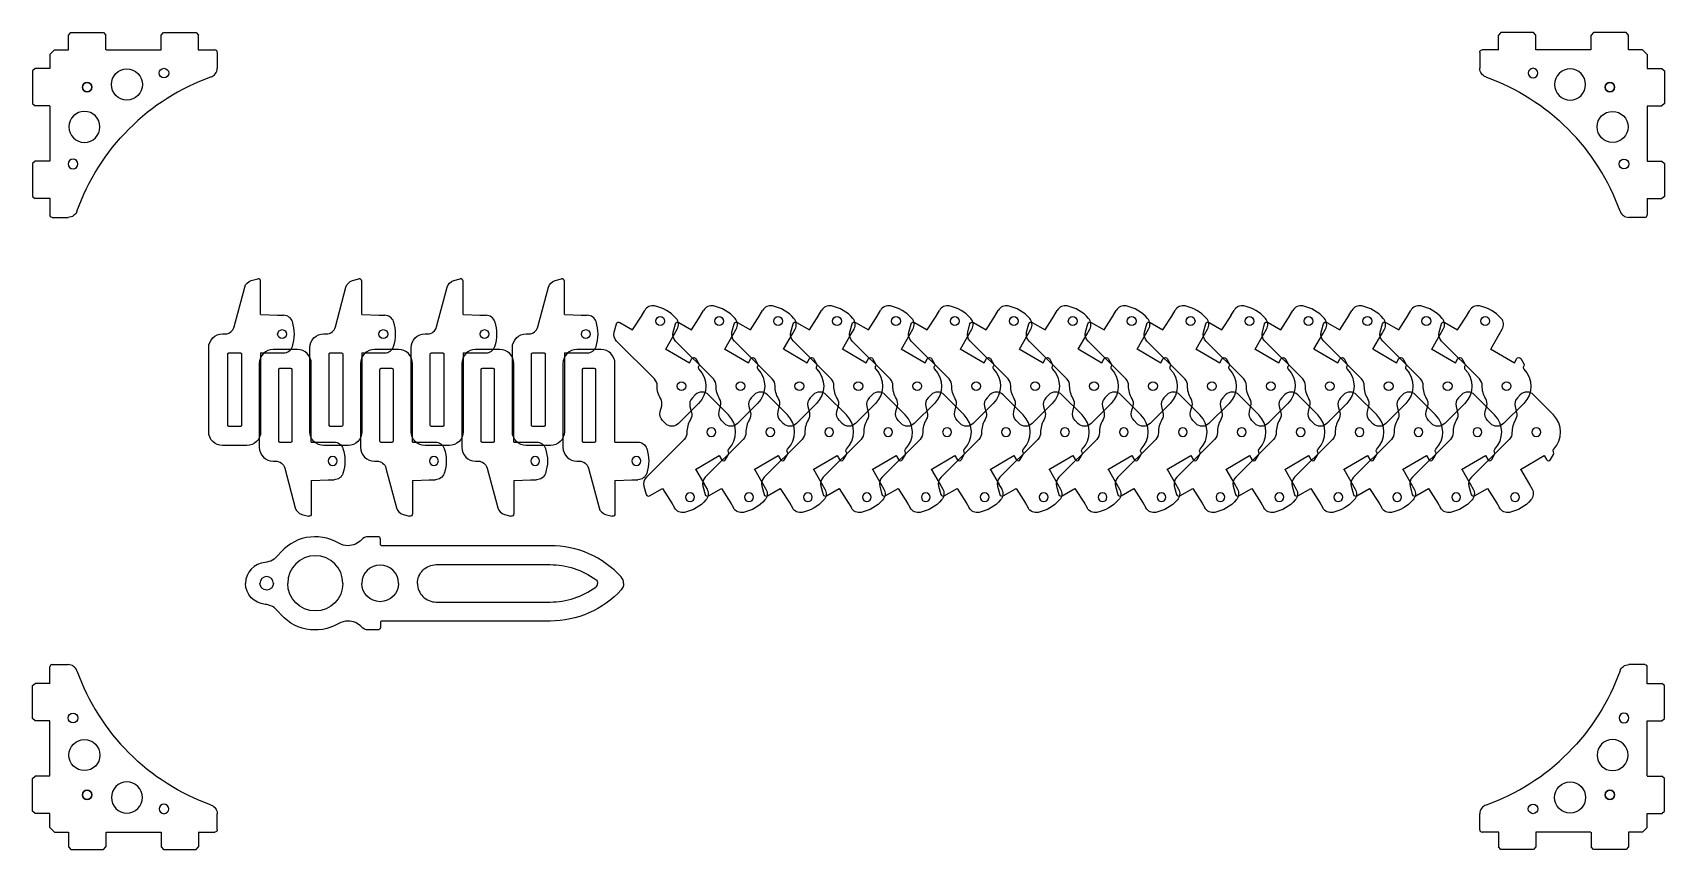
# Model space of a CAD drawing. Header units: inches. Extents: x -309 to 118, y -31 to 166.
# Drawn here: x -153.93 to -131.92, y 154.54 to 165.55 of the extents above; entities that cross this region are included whole.
import ezdxf

# ---------------------------------------------------------------- set-up
doc = ezdxf.new("R2010")
doc.units = ezdxf.units.IN
doc.header["$MEASUREMENT"] = 0
doc.layers.add('CUT', color=1, linetype='Continuous')

# ---------------------------------------------------------------- blocks, each defined once
blk = doc.blocks.new('Bracket_V2')
at = {"layer": 'CUT'}
for p, q in [((-0.2, 0.65), (-0.168, 0.682)), ((-0.168, 0.682), (0.275, 0.682)), ((0.275, 0.682), (0.306, 0.65)), ((1.05, 0.65), (1.082, 0.682)), ((1.082, 0.682), (1.525, 0.682)), ((1.525, 0.682), (1.556, 0.65)), ((-0.387, 0.451), (-0.419, 0.419)), ((-0.387, 0.451), (-0.2, 0.451)), ((-0.2, 0.451), (-0.2, 0.65)), ((0.306, 0.451), (0.306, 0.65)), ((0.311, 0.451), (1.05, 0.451)), ((1.05, 0.451), (1.05, 0.65)), ((1.551, 0.451), (1.777, 0.451)), ((1.556, 0.451), (1.556, 0.65)), ((1.808, 0.419), (1.808, 0.202))]:
    blk.add_line(p, q, dxfattribs=at)
for centre, radius in [((0.053, -0.053), 0.0645), ((0.589, -0.017), 0.209), ((1.089, 0.137), 0.0645)]:
    blk.add_circle(centre, radius, dxfattribs=at)
for centre, radius, start, end in [((1.777, 0.419), 0.0312, 0, 90), ((2.735, -2.735), 2.995, 109.7047, 135), ((1.683, 0.202), 0.125, 289.7047, 360)]:
    blk.add_arc(centre, radius, start, end, dxfattribs=at)
blk = doc.blocks.new('Bracket_V2_both')
at = {"xscale": -1}
blk.add_blockref('Bracket_V2', (-0.447, -0.447), dxfattribs=at)
at = {"rotation": 270}
blk.add_blockref('Bracket_V2', (-0.447, -0.447), dxfattribs=at)
blk = doc.blocks.new('Latch_Mid')
at = {"layer": 'CUT', "ltscale": 0.007812}
for p, q in [((0.253, 0.919), (0.253, 1.369)), ((0.253, 0.919), (0.49, 0.909)), ((0.48, 0.909), (0.562, 0.909)), ((0.253, 0.403), (0.49, 0.403)), ((0.48, 0.403), (0.562, 0.403))]:
    blk.add_line(p, q, dxfattribs=at)
blk.add_lwpolyline([(0.253, 0.403), (0.253, -0.659, -0.414214), (0.066, -0.847), (-0.261, -0.847, -0.414214), (-0.448, -0.659), (-0.448, 0.472, -0.414214), (-0.261, 0.659), (-0.226, 0.659, 0.339454), (-0.105, 0.752), (0.038, 1.288, -0.267949), (0.127, 1.376), (0.214, 1.4)], format="xyb", dxfattribs=at)
at = {"layer": 'CUT'}
blk.add_lwpolyline([(-0.19, -0.573), (-0.19, 0.386, -0.414214), (-0.174, 0.401), (-0.021, 0.401, -0.414214), (-0.005, 0.386), (-0.005, -0.573, -0.414214), (-0.021, -0.589), (-0.174, -0.589, -0.414214)], format="xyb", close=True, dxfattribs=at)
at = {"layer": 'CUT', "ltscale": 0.003906}
blk.add_circle((0.542, 0.656), 0.0595, dxfattribs=at)
at = {"layer": 'CUT', "ltscale": 0.007812}
for centre, radius, start, end in [((0.222, 1.369), 0.0312, 0, 105), ((0.562, 0.784), 0.125, 18.3655, 90), ((0.177, 0.656), 0.531, 341.6345, 18.3655), ((0.562, 0.528), 0.125, 270, 341.6345)]:
    blk.add_arc(centre, radius, start, end, dxfattribs=at)
blk = doc.blocks.new('HingeTop')
at = {"layer": 'CUT', "ltscale": 0.007812}
for p, q in [((-0.242, 0.263), (-0.005, 0.253)), ((-0.015, 0.253), (0.067, 0.253)), ((-0.242, -0.253), (-0.005, -0.253)), ((-0.015, -0.253), (0.067, -0.253))]:
    blk.add_line(p, q, dxfattribs=at)
at = {"layer": 'CUT'}
blk.add_lwpolyline([(-0.242, -0.25), (-0.242, -0.622), (-0.179, -0.622, -0.57735), (-0.152, -0.669), (-0.191, -0.737, -0.267949), (-0.218, -0.753), (-0.224, -0.753, 0.336424), (-0.254, -0.776, -0.411031), (-0.655, -1.004), (-1.025, -0.905, -0.414214), (-1.114, -0.752), (-1.099, -0.698, -0.267949), (-1.011, -0.61), (-0.934, -0.589, 0.203798), (-0.857, -0.529, -0.141217), (-0.729, -0.4, 0.203798), (-0.668, -0.323), (-0.481, 0.375, -0.267949), (-0.393, 0.464), (-0.281, 0.493, -0.493145), (-0.242, 0.463), (-0.242, 0.263)], format="xyb", dxfattribs=at)
at = {"layer": 'CUT', "ltscale": 0.003906}
for centre in [(0.047, 0), (-0.57, -0.688)]:
    blk.add_circle(centre, 0.0595, dxfattribs=at)
at = {"layer": 'CUT', "ltscale": 0.007812}
for centre, radius, start, end in [((0.067, 0.128), 0.125, 18.3655, 90), ((-0.318, 0), 0.531, 341.6345, 18.3655), ((0.067, -0.128), 0.125, 270, 341.6345)]:
    blk.add_arc(centre, radius, start, end, dxfattribs=at)
blk = doc.blocks.new('Key')
at = {"layer": 'CUT'}
for points in [[(4.159, 0, 0.19175), (4.127, 0.086, 0.209924), (3.167, 0.508), (0.894, 0.508, -0.414214), (0.878, 0.524), (0.878, 0.597, 0.414214), (0.847, 0.628), (0.717, 0.628, 0.208712), (0.623, 0.587, -0.208712), (0.442, 0.508, -0.133256), (0.317, 0.542, 0.379381), (-0.5, 0.38, -0.214403), (-0.678, 0.283, 0.392211), (-0.941, 0)], [(1.378, 0, -0.414214), (1.63, 0.252), (3.167, 0.252, -0.158177), (3.782, 0.052, -0.248072), (3.807, 0, -0.248072)]]:
    blk.add_lwpolyline(points, format="xyb", dxfattribs=at)
for centre, radius in [((0, 0), 0.372), ((0.875, 0), 0.247), ((-0.656, 0), 0.0907)]:
    blk.add_arc(centre, radius, 0, 180, dxfattribs=at)
blk = doc.blocks.new('Key_Full')
blk.add_blockref('Key', (0, 0))
at = {"xscale": -1, "rotation": 180}
blk.add_blockref('Key', (0, 0), dxfattribs=at)

msp = doc.modelspace()

# ---------------------------------------------------------------- block references
for p, rotation in [((-153.69601, 165.31488), 90), ((-132.15601, 154.77488), 270)]:
    msp.add_blockref('Bracket_V2_both', p, dxfattribs=dict(rotation=rotation))
at = {"xscale": -1}
for p, rotation in [((-132.15601, 165.31488), 270), ((-153.69601, 154.77488), 90)]:
    msp.add_blockref('Bracket_V2_both', p, dxfattribs=dict(at, rotation=rotation))
at = {"layer": 'CUT'}
for name, p in [('Latch_Mid', (-151.10837, 160.83045)), ('Latch_Mid', (-149.74289, 160.83045)), ('Latch_Mid', (-148.3774, 160.83045)), ('Latch_Mid', (-147.01191, 160.83045)), ('Key_Full', (-150.11804, 158.12579))]:
    msp.add_blockref(name, p, dxfattribs=at)
at = {"layer": 'CUT', "rotation": 59.99999999999994}
for p in [(-145.48908, 161.62115), (-144.69418, 161.62115), (-143.89929, 161.62115), (-143.1044, 161.62115), (-142.3095, 161.62115), (-141.51461, 161.62115), (-140.71972, 161.62115), (-139.92482, 161.62115), (-139.12993, 161.62115), (-138.33504, 161.62115), (-137.54014, 161.62115), (-136.74525, 161.62115), (-135.95036, 161.62115), (-135.15546, 161.62115), (-134.36057, 161.62115)]:
    msp.add_blockref('HingeTop', p, dxfattribs=at)
at = {"layer": 'CUT', "xscale": -1}
for name, p, rotation in [('Latch_Mid', (-150.42563, 160.43192), 180), ('Latch_Mid', (-149.06014, 160.43192), 180), ('Latch_Mid', (-147.69466, 160.43192), 180), ('Latch_Mid', (-146.32917, 160.43192), 180), ('HingeTop', (-145.08685, 159.32734), 120), ('HingeTop', (-144.29195, 159.32734), 120), ('HingeTop', (-143.49706, 159.32734), 120), ('HingeTop', (-142.70216, 159.32734), 120), ('HingeTop', (-141.90727, 159.32734), 120), ('HingeTop', (-141.11238, 159.32734), 120), ('HingeTop', (-140.31748, 159.32734), 120), ('HingeTop', (-139.52259, 159.32734), 120), ('HingeTop', (-138.7277, 159.32734), 120), ('HingeTop', (-137.9328, 159.32734), 120), ('HingeTop', (-137.13791, 159.32734), 120), ('HingeTop', (-136.34302, 159.32734), 120), ('HingeTop', (-135.54812, 159.32734), 120), ('HingeTop', (-134.75323, 159.32734), 120), ('HingeTop', (-133.95834, 159.32734), 120)]:
    msp.add_blockref(name, p, dxfattribs=dict(at, rotation=rotation))

doc.saveas('drawing.dxf')
